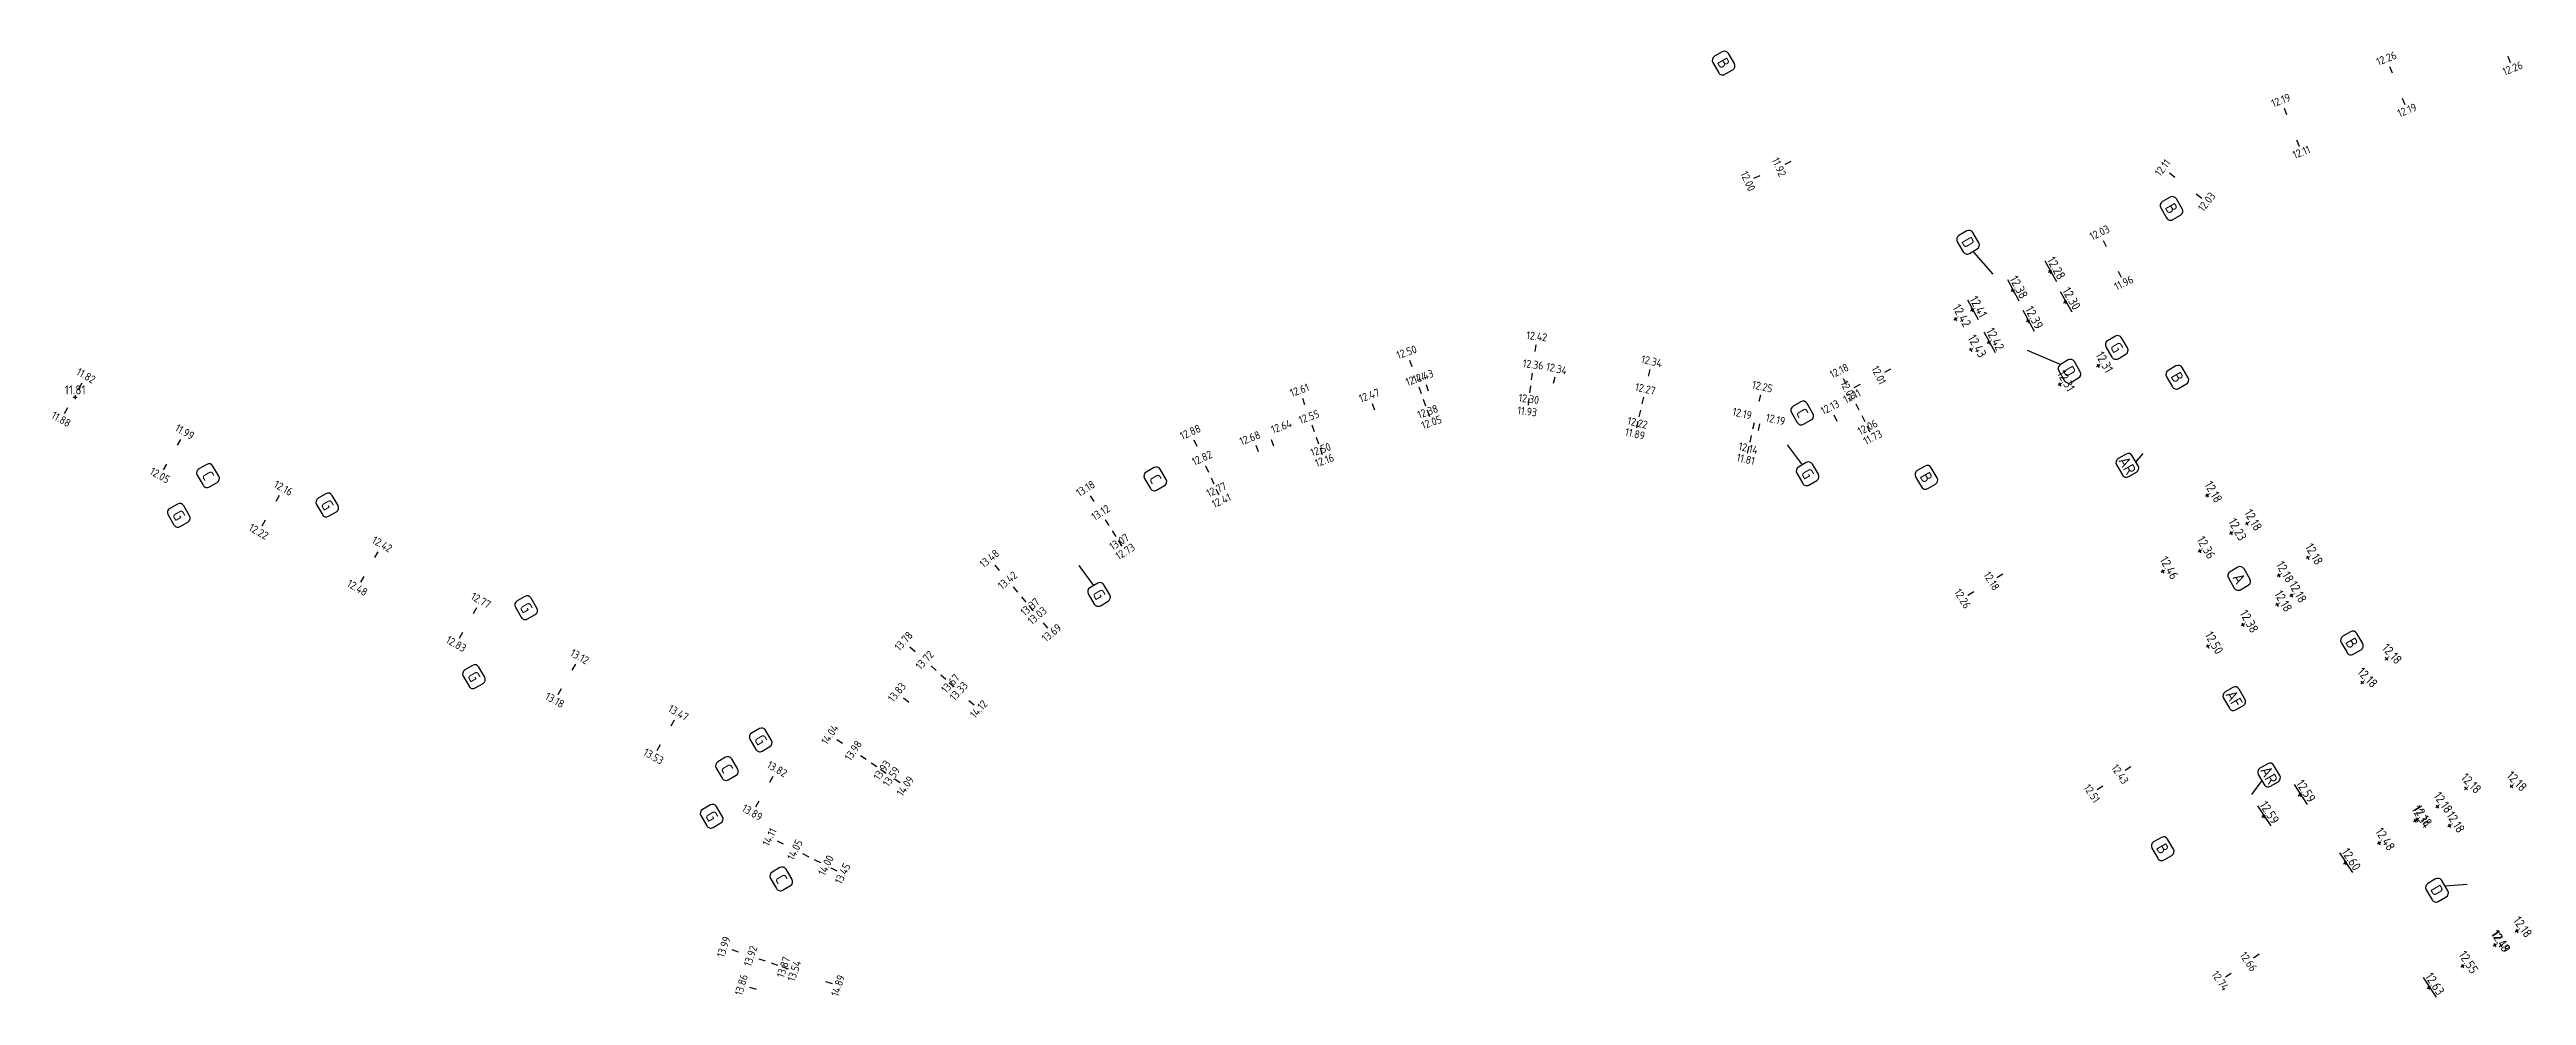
# Model space of a CAD drawing. Header units: metres. Extents: x 117856 to 119829, y 6148158 to 6148674.
# Drawn here: x 119528.4 to 119746.4, y 6148507.7 to 6148591 of the extents above; entities that cross this region are included whole.
import ezdxf
from ezdxf.enums import TextEntityAlignment as Align

# ---------------------------------------------------------------- set-up
doc = ezdxf.new("R2010")
doc.units = ezdxf.units.M
doc.header["$LTSCALE"] = 0.4
doc.layers.get('0').update_dxf_attribs({"linetype": 'CONTINUOUS'})
doc.layers.add('05_Öb-typ', color=1, linetype='CONTINUOUS')
doc.layers.add('M-351', color=1, linetype='CONTINUOUS')
doc.styles.add('ISO', font='iso.shx')
doc.styles.add('ISO-Anno-50', font='iso.shx', dxfattribs={"height": 5})

# ---------------------------------------------------------------- blocks, each defined once
blk = doc.blocks.new('_mkhjd')
blk.add_line((0.75, 0), (-0.75, 0))
at = {"style": 'ISO'}
blk.add_attdef('H', text='', height=1.75, rotation=270, dxfattribs=at).set_placement((0.75, 0), align=Align.CENTER)
blk = doc.blocks.new('_zniv')
at = {"color": 0}
for p, q in [((-0.43, 0), (0.43, 0)), ((0, 0.43), (0, -0.43))]:
    blk.add_line(p, q, dxfattribs=at)
at = {"style": 'ISO'}
blk.add_attdef('ZNIV', text='', height=2, dxfattribs=at).set_placement((0, 0), align=Align.BOTTOM_CENTER)
blk = doc.blocks.new('_OVERB')
for p, q in [((-2.29, 0.99), (-2.29, -0.99)), ((1.29, 1.99), (-1.29, 1.99)), ((2.29, -0.99), (2.29, 0.99)), ((-1.29, -1.99), (1.29, -1.99))]:
    blk.add_line(p, q)
for centre, start, end in [((-1.29, 0.99), 90, 180), ((1.29, 0.99), 0, 90), ((-1.29, -0.99), 180, 270), ((1.29, -0.99), 270, 0)]:
    blk.add_arc(centre, 1, start, end)
at = {"style": 'ISO'}
blk.add_attdef('NR', text='', height=2.5, dxfattribs=at).set_placement((0, 0), align=Align.MIDDLE_CENTER)

msp = doc.modelspace()

# ---------------------------------------------------------------- linework, layer by layer
at = {"layer": '05_Öb-typ'}
msp.add_line((119723.139, 6148526.59), (119722.221, 6148525.371), dxfattribs=at)
at = {"layer": 'M-351'}
for p, q in [((119697.766, 6148573.134), (119699.468, 6148571.197)), ((119702.47, 6148564.498), (119705.452, 6148563.227)), ((119682.713, 6148554.413), (119681.396, 6148556.152)), ((119712.051, 6148554.623), (119712.68, 6148555.396)), ((119620.345, 6148543.787), (119619.028, 6148545.526)), ((119739.252, 6148517.328), (119741.198, 6148517.47))]:
    msp.add_line(p, q, dxfattribs=at)

# ---------------------------------------------------------------- block references
at = {"layer": '05_Öb-typ', "rotation": 300.121019869498}
for p, xscale, yscale, zscale, values in [((119675.766, 6148589.778), 0.4000000001749886, 0.4000000001749886, 0.4000000001749886, {'NR': 'B'}), ((119715.187, 6148576.982), 0.4000000001749886, 0.4000000001749886, 0.4000000001749886, {'NR': 'B'}), ((119697.278, 6148574), 0.4000000001749887, 0.4000000001749887, 0.4000000001749887, {'NR': 'D'}), ((119710.363, 6148564.735), 0.4000000001749886, 0.4000000001749886, 0.4000000001749886, {'NR': 'G'}), ((119706.206, 6148562.64), 0.4000000001749886, 0.4000000001749886, 0.4000000001749886, {'NR': 'D'}), ((119715.699, 6148562.116), 0.4000000001749886, 0.4000000001749886, 0.4000000001749886, {'NR': 'B'}), ((119682.681, 6148558.964), 0.4000000001749886, 0.4000000001749886, 0.4000000001749886, {'NR': 'C'}), ((119711.299, 6148554.352), 0.4000000001749886, 0.4000000001749886, 0.4000000001749886, {'NR': 'AR'}), ((119542.363, 6148553.448), 0.4000000001749886, 0.4000000001749886, 0.4000000001749886, {'NR': 'C'}), ((119625.745, 6148553.163), 0.4000000001749886, 0.4000000001749886, 0.4000000001749886, {'NR': 'C'}), ((119683.16, 6148553.612), 0.4000000001749886, 0.4000000001749886, 0.4000000001749886, {'NR': 'G'}), ((119693.61, 6148553.296), 0.4000000001749886, 0.4000000001749886, 0.4000000001749886, {'NR': 'B'}), ((119539.792, 6148549.953), 0.4000000001749886, 0.4000000001749886, 0.4000000001749886, {'NR': 'G'}), ((119552.862, 6148550.862), 0.4000000001749886, 0.4000000001749886, 0.4000000001749886, {'NR': 'G'}), ((119620.792, 6148542.986), 0.4000000001749886, 0.4000000001749886, 0.4000000001749886, {'NR': 'G'}), ((119721.145, 6148544.396), 0.4000000001749886, 0.4000000001749886, 0.4000000001749886, {'NR': 'A'}), ((119570.37, 6148541.818), 0.4000000001749886, 0.4000000001749886, 0.4000000001749886, {'NR': 'G'}), ((119731.065, 6148538.708), 0.4000000001749886, 0.4000000001749886, 0.4000000001749886, {'NR': 'B'}), ((119565.769, 6148535.743), 0.4000000001749886, 0.4000000001749886, 0.4000000001749886, {'NR': 'G'}), ((119720.707, 6148533.81), 0.4000000001749886, 0.4000000001749886, 0.4000000001749886, {'NR': 'AF'}), ((119591.013, 6148530.182), 0.4000000001749886, 0.4000000001749886, 0.4000000001749886, {'NR': 'G'}), ((119588.039, 6148527.652), 0.4000000001749886, 0.4000000001749886, 0.4000000001749886, {'NR': 'C'}), ((119723.775, 6148527.085), 0.4000000001749886, 0.4000000001749886, 0.4000000001749886, {'NR': 'AR'}), ((119586.695, 6148523.459), 0.4000000001749886, 0.4000000001749886, 0.4000000001749886, {'NR': 'G'}), ((119714.41, 6148520.598), 0.4000000001749886, 0.4000000001749886, 0.4000000001749886, {'NR': 'B'}), ((119592.82, 6148517.94), 0.4000000001749886, 0.4000000001749886, 0.4000000001749886, {'NR': 'C'}), ((119738.554, 6148516.94), 0.4000000001749886, 0.4000000001749886, 0.4000000001749886, {'NR': 'D'})]:
    msp.add_blockref('_OVERB', p, dxfattribs=dict(at, xscale=xscale, yscale=yscale, zscale=zscale)).add_auto_attribs(values)
at = {"layer": 'M-351'}
ref = msp.add_blockref('_mkhjd', (119734.493, 6148589.207), dxfattribs=dict(at, xscale=0.4, yscale=0.4, zscale=0.4, rotation=111.6542508730046))
ref.add_attrib('H', '12.26', dxfattribs={"color": 0, "height": 0.7, "rotation": 21.65425, "style": 'ISO-Anno-50'}).set_placement((119734.308, 6148589.672), align=Align.BOTTOM_CENTER)
ref = msp.add_blockref('_mkhjd', (119744.894, 6148590.109), dxfattribs=dict(at, xscale=0.4, yscale=0.4, zscale=0.4, rotation=111.6542508730046))
ref.add_attrib('H', '12.26', dxfattribs={"color": 0, "height": 0.7, "rotation": 21.65425, "style": 'ISO-Anno-50'}).set_placement((119745.079, 6148589.644), align=Align.TOP_CENTER)
ref = msp.add_blockref('_mkhjd', (119725.199, 6148585.517), dxfattribs=dict(at, xscale=0.4, yscale=0.4, zscale=0.4, rotation=111.6542508730046))
ref.add_attrib('H', '12.19', dxfattribs={"color": 0, "height": 0.7, "rotation": 21.65425, "style": 'ISO-Anno-50'}).set_placement((119725.014, 6148585.982), align=Align.BOTTOM_CENTER)
ref = msp.add_blockref('_mkhjd', (119735.6, 6148586.419), dxfattribs=dict(at, xscale=0.4, yscale=0.4, zscale=0.4, rotation=111.6542508730046))
ref.add_attrib('H', '12.19', dxfattribs={"color": 0, "height": 0.7, "rotation": 21.65425, "style": 'ISO-Anno-50'}).set_placement((119735.784, 6148585.954), align=Align.TOP_CENTER)
ref = msp.add_blockref('_mkhjd', (119681.411, 6148580.977), dxfattribs=dict(at, xscale=0.4, yscale=0.4, zscale=0.4, rotation=24.47730451853143))
ref.add_attrib('H', '11.92', dxfattribs={"color": 0, "height": 0.7, "rotation": 294.4773, "style": 'ISO-Anno-50'}).set_placement((119680.956, 6148580.769), align=Align.TOP_CENTER)
ref = msp.add_blockref('_mkhjd', (119715.236, 6148579.919), dxfattribs=dict(at, xscale=0.4, yscale=0.4, zscale=0.4, rotation=142.1961850687493))
ref.add_attrib('H', '12.11', dxfattribs={"color": 0, "height": 0.7, "rotation": 52.19619, "style": 'ISO-Anno-50'}).set_placement((119714.841, 6148580.226), align=Align.BOTTOM_CENTER)
ref = msp.add_blockref('_mkhjd', (119726.306, 6148582.729), dxfattribs=dict(at, xscale=0.4, yscale=0.4, zscale=0.4, rotation=111.6542508730046))
ref.add_attrib('H', '12.11', dxfattribs={"color": 0, "height": 0.7, "rotation": 21.65425, "style": 'ISO-Anno-50'}).set_placement((119726.49, 6148582.264), align=Align.TOP_CENTER)
ref = msp.add_blockref('_mkhjd', (119678.681, 6148579.734), dxfattribs=dict(at, xscale=0.4, yscale=0.4, zscale=0.4, rotation=24.47730451853191))
ref.add_attrib('H', '12.00', dxfattribs={"color": 0, "height": 0.7, "rotation": 294.4773, "style": 'ISO-Anno-50'}).set_placement((119678.226, 6148579.526), align=Align.TOP_CENTER)
ref = msp.add_blockref('_mkhjd', (119717.606, 6148578.08), dxfattribs=dict(at, xscale=0.4, yscale=0.4, zscale=0.4, rotation=142.1961850704074))
ref.add_attrib('H', '12.03', dxfattribs={"color": 0, "height": 0.7, "rotation": 52.19619, "style": 'ISO-Anno-50'}).set_placement((119718.001, 6148577.774), align=Align.TOP_CENTER)
ref = msp.add_blockref('_mkhjd', (119709.316, 6148573.892), dxfattribs=dict(at, xscale=0.4, yscale=0.4, zscale=0.4, rotation=115.705424057578))
ref.add_attrib('H', '12.03', dxfattribs={"color": 0, "height": 0.7, "rotation": 25.70542, "style": 'ISO-Anno-50'}).set_placement((119709.1, 6148574.343), align=Align.BOTTOM_CENTER)
for p, xscale, yscale, zscale, rotation, values in [((119701.183, 6148569.742), 0.4, 0.4, 0.4, 298.2432674762761, {'ZNIV': '%%u12.38'}), ((119704.486, 6148571.408), 0.4, 0.4, 0.4, 299.7730831121411, {'ZNIV': '%%u12.28'}), ((119696.182, 6148567.22), 0.4000000001592035, 0.4000000001592035, 0.4000000001592035, 299.7730831121411, {'ZNIV': '12.42'}), ((119697.633, 6148568.018), 0.4, 0.4, 0.4, 298.5873828508923, {'ZNIV': '%%u12.41'}), ((119702.538, 6148567.066), 0.4, 0.4, 0.4, 298.2432674762761, {'ZNIV': '%%u12.39'}), ((119705.837, 6148568.729), 0.4, 0.4, 0.4, 299.7730831121411, {'ZNIV': '%%u12.30'}), ((119697.533, 6148564.542), 0.4000000001592035, 0.4000000001592035, 0.4000000001592035, 299.7730831121411, {'ZNIV': '12.43'}), ((119699.107, 6148565.165), 0.4, 0.4, 0.4, 298.2432674762762, {'ZNIV': '%%u12.42'}), ((119708.728, 6148563.128), 0.4000000001592035, 0.4000000001592035, 0.4000000001592035, 299.7730831121411, {'ZNIV': '12.31'}), ((119705.358, 6148561.484, 12.415), 0.4000000001592035, 0.4000000001592035, 0.4000000001592035, 299.7730831121411, {'ZNIV': '12.31'}), ((119718.329, 6148551.701), 0.4000000001592035, 0.4000000001592035, 0.4000000001592035, 299.7730831121411, {'ZNIV': '12.18'}), ((119721.831, 6148549.228), 0.4000000001592035, 0.4000000001592035, 0.4000000001592035, 299.7730831121411, {'ZNIV': '12.18'}), ((119720.444, 6148548.392), 0.4000000001592035, 0.4000000001592035, 0.4000000001592035, 299.7730831121411, {'ZNIV': '12.23'}), ((119717.677, 6148546.806), 0.4000000001592035, 0.4000000001592035, 0.4000000001592035, 299.7730831121411, {'ZNIV': '12.36'}), ((119727.186, 6148546.224), 0.4000000001592035, 0.4000000001592035, 0.4000000001592035, 299.7730831121411, {'ZNIV': '12.18'}), ((119714.429, 6148545.014, 12.462), 0.4000000001592035, 0.4000000001592035, 0.4000000001592035, 299.7730831121411, {'ZNIV': '12.46'}), ((119724.626, 6148544.658), 0.4000000001592035, 0.4000000001592035, 0.4000000001592035, 299.7730831121411, {'ZNIV': '12.18'}), ((119724.476, 6148542.084), 0.4000000001592035, 0.4000000001592035, 0.4000000001592035, 299.7730831121411, {'ZNIV': '12.18'}), ((119725.76, 6148542.886), 0.4000000001592035, 0.4000000001592035, 0.4000000001592035, 299.7730831121411, {'ZNIV': '12.18'}), ((119721.47, 6148540.301), 0.4000000001592035, 0.4000000001592035, 0.4000000001592035, 299.7730831121411, {'ZNIV': '12.38'}), ((119718.387, 6148538.415, 12.498), 0.4000000001592035, 0.4000000001592035, 0.4000000001592035, 299.7730831121411, {'ZNIV': '12.50'}), ((119734.122, 6148537.325), 0.4000000001973802, 0.4000000001973802, 0.4000000001973802, 312.4802035145173, {'ZNIV': '12.18'}), ((119731.979, 6148535.225), 0.4000000001498977, 0.4000000001498977, 0.4000000001498977, 314.0495169903334, {'ZNIV': '12.18'}), ((119726.482, 6148525.327), 0.4, 0.4, 0.4, 303.1266019027861, {'ZNIV': '%%u12.59'}), ((119741.107, 6148525.908), 0.4000000001498977, 0.4000000001498977, 0.4000000001498977, 314.0495169903334, {'ZNIV': '12.18'}), ((119736.641, 6148523.054), 0.4000000001880204, 0.4000000001880204, 0.4000000001880204, 303.1266019027861, {'ZNIV': '12.34'}), ((119736.785, 6148523.148), 0.4000000001880204, 0.4000000001880204, 0.4000000001880204, 303.1266019027861, {'ZNIV': '12.18'}), ((119738.579, 6148524.293), 0.4000000001800988, 0.4000000001800988, 0.4000000001800988, 305.59009533414, {'ZNIV': '12.18'}), ((119745.124, 6148526.094), 0.4000000001498977, 0.4000000001498977, 0.4000000001498977, 314.0495169903334, {'ZNIV': '12.18'}), ((119723.276, 6148523.439), 0.4, 0.4, 0.4, 303.1266019027861, {'ZNIV': '%%u12.59'}), ((119733.467, 6148521.091), 0.4000000001880203, 0.4000000001880203, 0.4000000001880203, 303.1266019027861, {'ZNIV': '12.48'}), ((119739.66, 6148522.601), 0.4000000000960019, 0.4000000000960019, 0.4000000000960019, 302.0638355685291, {'ZNIV': '12.18'}), ((119730.48, 6148519.319, 12.604), 0.4, 0.4, 0.4, 303.1266019027861, {'ZNIV': '%%u12.60'}), ((119743.642, 6148512.1), 0.4000000001880204, 0.4000000001880204, 0.4000000001880204, 303.1266019027861, {'ZNIV': '12.49'}), ((119743.642, 6148512.1), 0.4000000001880204, 0.4000000001880204, 0.4000000001880204, 303.1266019027861, {'ZNIV': '12.18'}), ((119745.58, 6148513.339), 0.4000000001800988, 0.4000000001800988, 0.4000000001800988, 305.59009533414, {'ZNIV': '12.18'}), ((119740.791, 6148510.254), 0.4000000001880203, 0.4000000001880203, 0.4000000001880203, 303.1266019027861, {'ZNIV': '12.55'}), ((119737.829, 6148508.346, 12.633), 0.4, 0.4, 0.4, 303.1266019027861, {'ZNIV': '%%u12.63'})]:
    msp.add_blockref('_zniv', p, dxfattribs=dict(at, xscale=xscale, yscale=yscale, zscale=zscale, rotation=rotation)).add_auto_attribs(values)
ref = msp.add_blockref('_mkhjd', (119710.618, 6148571.189), dxfattribs=dict(at, xscale=0.4, yscale=0.4, zscale=0.4, rotation=115.705424057578))
ref.add_attrib('H', '11.96', dxfattribs={"color": 0, "height": 0.7, "rotation": 25.70542, "style": 'ISO-Anno-50'}).set_placement((119710.834, 6148570.739), align=Align.TOP_CENTER)
ref = msp.add_blockref('_mkhjd', (119659.185, 6148564.669), dxfattribs=dict(at, xscale=0.4, yscale=0.4, zscale=0.4, rotation=82.78856470940252))
ref.add_attrib('H', '12.42', dxfattribs={"color": 0, "height": 0.7, "rotation": 352.78856, "style": 'ISO-Anno-50'}).set_placement((119659.248, 6148565.165), align=Align.BOTTOM_CENTER)
ref = msp.add_blockref('_mkhjd', (119648.211, 6148563.329), dxfattribs=dict(at, xscale=0.4, yscale=0.4, zscale=0.4, rotation=109.5469821650415))
ref.add_attrib('H', '12.50', dxfattribs={"color": 0, "height": 0.7, "rotation": 19.54698, "style": 'ISO-Anno-50'}).set_placement((119648.044, 6148563.8), align=Align.BOTTOM_CENTER)
ref = msp.add_blockref('_mkhjd', (119658.871, 6148562.188), dxfattribs=dict(at, xscale=0.4, yscale=0.4, zscale=0.4, rotation=82.78856470934224))
ref.add_attrib('H', '12.36', dxfattribs={"color": 0, "height": 0.7, "rotation": 352.78856, "style": 'ISO-Anno-50'}).set_placement((119658.934, 6148562.684), align=Align.BOTTOM_CENTER)
ref = msp.add_blockref('_mkhjd', (119669.196, 6148562.488), dxfattribs=dict(at, xscale=0.4, yscale=0.4, zscale=0.4, rotation=77.09285682996314))
ref.add_attrib('H', '12.34', dxfattribs={"color": 0, "height": 0.7, "rotation": 347.09286, "style": 'ISO-Anno-50'}).set_placement((119669.308, 6148562.976), align=Align.BOTTOM_CENTER)
at = {"layer": 'M-351', "xscale": 0.4, "yscale": 0.4, "zscale": 0.4}
msp.add_blockref('_zniv', (119530.669, 6148560.356), dxfattribs=at).add_auto_attribs({'ZNIV': '11.81'})
at = {"layer": 'M-351'}
ref = msp.add_blockref('_mkhjd', (119531.098, 6148561.331), dxfattribs=dict(at, xscale=0.4, yscale=0.4, zscale=0.4, rotation=60.34430009287515))
ref.add_attrib('H', '11.82', dxfattribs={"color": 0, "height": 0.7, "rotation": 330.3443, "style": 'ISO-Anno-50'}).set_placement((119531.346, 6148561.765), align=Align.BOTTOM_CENTER)
ref = msp.add_blockref('_mkhjd', (119638.787, 6148559.983), dxfattribs=dict(at, xscale=0.4, yscale=0.4, zscale=0.4, rotation=109.5469821650415))
ref.add_attrib('H', '12.61', dxfattribs={"color": 0, "height": 0.7, "rotation": 19.54698, "style": 'ISO-Anno-50'}).set_placement((119638.62, 6148560.455), align=Align.BOTTOM_CENTER)
ref = msp.add_blockref('_mkhjd', (119649.047, 6148560.973), dxfattribs=dict(at, xscale=0.4, yscale=0.4, zscale=0.4, rotation=109.5469821650415))
ref.add_attrib('H', '12.44', dxfattribs={"color": 0, "height": 0.7, "rotation": 19.54698, "style": 'ISO-Anno-50'}).set_placement((119648.88, 6148561.444), align=Align.BOTTOM_CENTER)
ref = msp.add_blockref('_mkhjd', (119649.669, 6148561.194), dxfattribs=dict(at, xscale=0.4, yscale=0.4, zscale=0.4, rotation=109.545693741721))
ref.add_attrib('H', '12.43', dxfattribs={"color": 0, "height": 0.7, "rotation": 19.54569, "style": 'ISO-Anno-50'}).set_placement((119649.502, 6148561.665), align=Align.BOTTOM_CENTER)
ref = msp.add_blockref('_mkhjd', (119660.83, 6148561.841), dxfattribs=dict(at, xscale=0.4, yscale=0.4, zscale=0.4, rotation=77.09285682996314))
ref.add_attrib('H', '12.34', dxfattribs={"color": 0, "height": 0.7, "rotation": 347.09286, "style": 'ISO-Anno-50'}).set_placement((119660.942, 6148562.328), align=Align.BOTTOM_CENTER)
ref = msp.add_blockref('_mkhjd', (119668.637, 6148560.052), dxfattribs=dict(at, xscale=0.4, yscale=0.4, zscale=0.4, rotation=77.09285682996314))
ref.add_attrib('H', '12.27', dxfattribs={"color": 0, "height": 0.7, "rotation": 347.09286, "style": 'ISO-Anno-50'}).set_placement((119668.749, 6148560.539), align=Align.BOTTOM_CENTER)
ref = msp.add_blockref('_mkhjd', (119678.943, 6148560.255), dxfattribs=dict(at, xscale=0.4, yscale=0.4, zscale=0.4, rotation=77.09285682996314))
ref.add_attrib('H', '12.25', dxfattribs={"color": 0, "height": 0.7, "rotation": 347.09286, "style": 'ISO-Anno-50'}).set_placement((119679.055, 6148560.742), align=Align.BOTTOM_CENTER)
ref = msp.add_blockref('_mkhjd', (119686.408, 6148561.732), dxfattribs=dict(at, xscale=0.4, yscale=0.4, zscale=0.4, rotation=116.7601065529865))
ref.add_attrib('H', '12.18', dxfattribs={"color": 0, "height": 0.7, "rotation": 26.76011, "style": 'ISO-Anno-50'}).set_placement((119686.183, 6148562.178), align=Align.BOTTOM_CENTER)
ref = msp.add_blockref('_mkhjd', (119687.503, 6148561.329), dxfattribs=dict(at, xscale=0.4, yscale=0.4, zscale=0.4, rotation=26.74375140784648))
ref.add_attrib('H', '12.09', dxfattribs={"color": 0, "height": 0.7, "rotation": 296.74375, "style": 'ISO-Anno-50'}).set_placement((119687.057, 6148561.104), align=Align.TOP_CENTER)
ref = msp.add_blockref('_mkhjd', (119690.182, 6148562.679), dxfattribs=dict(at, xscale=0.4, yscale=0.4, zscale=0.4, rotation=26.74375140783082))
ref.add_attrib('H', '12.01', dxfattribs={"color": 0, "height": 0.7, "rotation": 296.74375, "style": 'ISO-Anno-50'}).set_placement((119689.736, 6148562.454), align=Align.TOP_CENTER)
ref = msp.add_blockref('_mkhjd', (119529.861, 6148559.158), dxfattribs=dict(at, xscale=0.4, yscale=0.4, zscale=0.4, rotation=60.34430009287515))
ref.add_attrib('H', '11.88', dxfattribs={"color": 0, "height": 0.7, "rotation": 330.3443, "style": 'ISO-Anno-50'}).set_placement((119529.614, 6148558.724), align=Align.TOP_CENTER)
ref = msp.add_blockref('_mkhjd', (119644.929, 6148559.511), dxfattribs=dict(at, xscale=0.4, yscale=0.4, zscale=0.4, rotation=109.5469821650415))
ref.add_attrib('H', '12.47', dxfattribs={"color": 0, "height": 0.7, "rotation": 19.54698, "style": 'ISO-Anno-50'}).set_placement((119644.762, 6148559.982), align=Align.BOTTOM_CENTER)
ref = msp.add_blockref('_mkhjd', (119649.432, 6148559.89), dxfattribs=dict(at, xscale=0.4, yscale=0.4, zscale=0.4, rotation=109.5469821650415))
ref.add_attrib('H', '12.38', dxfattribs={"color": 0, "height": 0.7, "rotation": 19.54698, "style": 'ISO-Anno-50'}).set_placement((119649.6, 6148559.418), align=Align.TOP_CENTER)
ref = msp.add_blockref('_mkhjd', (119658.588, 6148559.947), dxfattribs=dict(at, xscale=0.4, yscale=0.4, zscale=0.4, rotation=82.78856470937444))
ref.add_attrib('H', '11.93', dxfattribs={"color": 0, "height": 0.7, "rotation": 352.78856, "style": 'ISO-Anno-50'}).set_placement((119658.525, 6148559.451), align=Align.TOP_CENTER)
ref = msp.add_blockref('_mkhjd', (119658.727, 6148561.047), dxfattribs=dict(at, xscale=0.4, yscale=0.4, zscale=0.4, rotation=82.78856470923657))
ref.add_attrib('H', '12.30', dxfattribs={"color": 0, "height": 0.7, "rotation": 352.78856, "style": 'ISO-Anno-50'}).set_placement((119658.664, 6148560.551), align=Align.TOP_CENTER)
ref = msp.add_blockref('_mkhjd', (119678.385, 6148557.818), dxfattribs=dict(at, xscale=0.4, yscale=0.4, zscale=0.4, rotation=77.09285682996314))
ref.add_attrib('H', '12.19', dxfattribs={"color": 0, "height": 0.7, "rotation": 347.09286, "style": 'ISO-Anno-50'}).set_placement((119677.273, 6148558.373), align=Align.BOTTOM_CENTER)
ref = msp.add_blockref('_mkhjd', (119685.605, 6148558.527), dxfattribs=dict(at, xscale=0.4, yscale=0.4, zscale=0.4, rotation=116.7601065529865))
ref.add_attrib('H', '12.13', dxfattribs={"color": 0, "height": 0.7, "rotation": 26.76011, "style": 'ISO-Anno-50'}).set_placement((119685.38, 6148558.973), align=Align.BOTTOM_CENTER)
ref = msp.add_blockref('_mkhjd', (119687.534, 6148559.499), dxfattribs=dict(at, xscale=0.4, yscale=0.4, zscale=0.4, rotation=116.7601065529865))
ref.add_attrib('H', '12.11', dxfattribs={"color": 0, "height": 0.7, "rotation": 26.76011, "style": 'ISO-Anno-50'}).set_placement((119687.309, 6148559.946), align=Align.BOTTOM_CENTER)
ref = msp.add_blockref('_mkhjd', (119539.788, 6148556.383), dxfattribs=dict(at, xscale=0.4, yscale=0.4, zscale=0.4, rotation=60.34430009287515))
ref.add_attrib('H', '11.99', dxfattribs={"color": 0, "height": 0.7, "rotation": 330.3443, "style": 'ISO-Anno-50'}).set_placement((119540.036, 6148556.817), align=Align.BOTTOM_CENTER)
ref = msp.add_blockref('_mkhjd', (119629.262, 6148556.315), dxfattribs=dict(at, xscale=0.4, yscale=0.4, zscale=0.4, rotation=114.3809212176666))
ref.add_attrib('H', '12.88', dxfattribs={"color": 0, "height": 0.7, "rotation": 24.38092, "style": 'ISO-Anno-50'}).set_placement((119629.056, 6148556.771), align=Align.BOTTOM_CENTER)
ref = msp.add_blockref('_mkhjd', (119634.691, 6148555.861), dxfattribs=dict(at, xscale=0.4, yscale=0.4, zscale=0.4, rotation=110.6625548354261))
ref.add_attrib('H', '12.68', dxfattribs={"color": 0, "height": 0.7, "rotation": 20.66255, "style": 'ISO-Anno-50'}).set_placement((119634.265, 6148556.234), align=Align.BOTTOM_CENTER)
ref = msp.add_blockref('_mkhjd', (119636.033, 6148556.353), dxfattribs=dict(at, xscale=0.4, yscale=0.4, zscale=0.4, rotation=109.5469821650415))
ref.add_attrib('H', '12.64', dxfattribs={"color": 0, "height": 0.7, "rotation": 19.54698, "style": 'ISO-Anno-50'}).set_placement((119637.035, 6148557.254), align=Align.BOTTOM_CENTER)
ref = msp.add_blockref('_mkhjd', (119639.624, 6148557.627), dxfattribs=dict(at, xscale=0.4, yscale=0.4, zscale=0.4, rotation=109.5469821650415))
ref.add_attrib('H', '12.55', dxfattribs={"color": 0, "height": 0.7, "rotation": 19.54698, "style": 'ISO-Anno-50'}).set_placement((119639.457, 6148558.099), align=Align.BOTTOM_CENTER)
ref = msp.add_blockref('_mkhjd', (119649.767, 6148558.947), dxfattribs=dict(at, xscale=0.4, yscale=0.4, zscale=0.4, rotation=109.5469821650415))
ref.add_attrib('H', '12.05', dxfattribs={"color": 0, "height": 0.7, "rotation": 19.54698, "style": 'ISO-Anno-50'}).set_placement((119649.934, 6148558.476), align=Align.TOP_CENTER)
ref = msp.add_blockref('_mkhjd', (119668.157, 6148557.956), dxfattribs=dict(at, xscale=0.4, yscale=0.4, zscale=0.4, rotation=77.09285682996314))
ref.add_attrib('H', '11.89', dxfattribs={"color": 0, "height": 0.7, "rotation": 347.09286, "style": 'ISO-Anno-50'}).set_placement((119668.046, 6148557.469), align=Align.TOP_CENTER)
ref = msp.add_blockref('_mkhjd', (119668.381, 6148558.931), dxfattribs=dict(at, xscale=0.4, yscale=0.4, zscale=0.4, rotation=77.09285682996314))
ref.add_attrib('H', '12.22', dxfattribs={"color": 0, "height": 0.7, "rotation": 347.09286, "style": 'ISO-Anno-50'}).set_placement((119668.269, 6148558.443), align=Align.TOP_CENTER)
ref = msp.add_blockref('_mkhjd', (119678.862, 6148557.708), dxfattribs=dict(at, xscale=0.4, yscale=0.4, zscale=0.4, rotation=77.09285682996314))
ref.add_attrib('H', '12.19', dxfattribs={"color": 0, "height": 0.7, "rotation": 347.09286, "style": 'ISO-Anno-50'}).set_placement((119680.213, 6148557.855), align=Align.BOTTOM_CENTER)
ref = msp.add_blockref('_mkhjd', (119688.052, 6148558.472), dxfattribs=dict(at, xscale=0.4, yscale=0.4, zscale=0.4, rotation=116.7601065529865))
ref.add_attrib('H', '12.06', dxfattribs={"color": 0, "height": 0.7, "rotation": 26.76011, "style": 'ISO-Anno-50'}).set_placement((119688.277, 6148558.026), align=Align.TOP_CENTER)
ref = msp.add_blockref('_mkhjd', (119688.502, 6148557.58), dxfattribs=dict(at, xscale=0.4, yscale=0.4, zscale=0.4, rotation=116.7601065529865))
ref.add_attrib('H', '11.73', dxfattribs={"color": 0, "height": 0.7, "rotation": 26.76011, "style": 'ISO-Anno-50'}).set_placement((119688.727, 6148557.133), align=Align.TOP_CENTER)
ref = msp.add_blockref('_mkhjd', (119630.294, 6148554.038), dxfattribs=dict(at, xscale=0.4, yscale=0.4, zscale=0.4, rotation=114.3809212176006))
ref.add_attrib('H', '12.82', dxfattribs={"color": 0, "height": 0.7, "rotation": 24.38092, "style": 'ISO-Anno-50'}).set_placement((119630.088, 6148554.494), align=Align.BOTTOM_CENTER)
ref = msp.add_blockref('_mkhjd', (119640.009, 6148556.544), dxfattribs=dict(at, xscale=0.4, yscale=0.4, zscale=0.4, rotation=109.5469821650415))
ref.add_attrib('H', '12.50', dxfattribs={"color": 0, "height": 0.7, "rotation": 19.54698, "style": 'ISO-Anno-50'}).set_placement((119640.176, 6148556.073), align=Align.TOP_CENTER)
ref = msp.add_blockref('_mkhjd', (119640.343, 6148555.601), dxfattribs=dict(at, xscale=0.4, yscale=0.4, zscale=0.4, rotation=109.5469821650415))
ref.add_attrib('H', '12.16', dxfattribs={"color": 0, "height": 0.7, "rotation": 19.54698, "style": 'ISO-Anno-50'}).set_placement((119640.51, 6148555.13), align=Align.TOP_CENTER)
ref = msp.add_blockref('_mkhjd', (119677.905, 6148555.722), dxfattribs=dict(at, xscale=0.4, yscale=0.4, zscale=0.4, rotation=77.09285682996314))
ref.add_attrib('H', '11.81', dxfattribs={"color": 0, "height": 0.7, "rotation": 347.09286, "style": 'ISO-Anno-50'}).set_placement((119677.793, 6148555.235), align=Align.TOP_CENTER)
ref = msp.add_blockref('_mkhjd', (119678.128, 6148556.697), dxfattribs=dict(at, xscale=0.4, yscale=0.4, zscale=0.4, rotation=77.09285682996314))
ref.add_attrib('H', '12.14', dxfattribs={"color": 0, "height": 0.7, "rotation": 347.09286, "style": 'ISO-Anno-50'}).set_placement((119678.016, 6148556.21), align=Align.TOP_CENTER)
ref = msp.add_blockref('_mkhjd', (119538.552, 6148554.21), dxfattribs=dict(at, xscale=0.4, yscale=0.4, zscale=0.4, rotation=60.34430009287515))
ref.add_attrib('H', '12.05', dxfattribs={"color": 0, "height": 0.7, "rotation": 330.3443, "style": 'ISO-Anno-50'}).set_placement((119538.304, 6148553.776), align=Align.TOP_CENTER)
ref = msp.add_blockref('_mkhjd', (119548.479, 6148551.435), dxfattribs=dict(at, xscale=0.4, yscale=0.4, zscale=0.4, rotation=60.34430009287515))
ref.add_attrib('H', '12.16', dxfattribs={"color": 0, "height": 0.7, "rotation": 330.3443, "style": 'ISO-Anno-50'}).set_placement((119548.726, 6148551.869), align=Align.BOTTOM_CENTER)
ref = msp.add_blockref('_mkhjd', (119620.163, 6148551.419), dxfattribs=dict(at, xscale=0.4, yscale=0.4, zscale=0.4, rotation=122.1926152981173))
ref.add_attrib('H', '13.18', dxfattribs={"color": 0, "height": 0.7, "rotation": 32.19262, "style": 'ISO-Anno-50'}).set_placement((119619.897, 6148551.842), align=Align.BOTTOM_CENTER)
ref = msp.add_blockref('_mkhjd', (119630.769, 6148552.991), dxfattribs=dict(at, xscale=0.4, yscale=0.4, zscale=0.4, rotation=114.3809212174581))
ref.add_attrib('H', '12.77', dxfattribs={"color": 0, "height": 0.7, "rotation": 24.38092, "style": 'ISO-Anno-50'}).set_placement((119630.975, 6148552.535), align=Align.TOP_CENTER)
ref = msp.add_blockref('_mkhjd', (119621.495, 6148549.303), dxfattribs=dict(at, xscale=0.4, yscale=0.4, zscale=0.4, rotation=122.1926152979398))
ref.add_attrib('H', '13.12', dxfattribs={"color": 0, "height": 0.7, "rotation": 32.19262, "style": 'ISO-Anno-50'}).set_placement((119621.229, 6148549.726), align=Align.BOTTOM_CENTER)
ref = msp.add_blockref('_mkhjd', (119631.208, 6148552.022), dxfattribs=dict(at, xscale=0.4, yscale=0.4, zscale=0.4, rotation=114.3809212176069))
ref.add_attrib('H', '12.41', dxfattribs={"color": 0, "height": 0.7, "rotation": 24.38092, "style": 'ISO-Anno-50'}).set_placement((119631.415, 6148551.566), align=Align.TOP_CENTER)
ref = msp.add_blockref('_mkhjd', (119547.242, 6148549.262), dxfattribs=dict(at, xscale=0.4, yscale=0.4, zscale=0.4, rotation=60.34430009287515))
ref.add_attrib('H', '12.22', dxfattribs={"color": 0, "height": 0.7, "rotation": 330.3443, "style": 'ISO-Anno-50'}).set_placement((119546.994, 6148548.828), align=Align.TOP_CENTER)
ref = msp.add_blockref('_mkhjd', (119622.108, 6148548.33), dxfattribs=dict(at, xscale=0.4, yscale=0.4, zscale=0.4, rotation=122.1926152979844))
ref.add_attrib('H', '13.07', dxfattribs={"color": 0, "height": 0.7, "rotation": 32.19262, "style": 'ISO-Anno-50'}).set_placement((119622.374, 6148547.907), align=Align.TOP_CENTER)
ref = msp.add_blockref('_mkhjd', (119557.169, 6148546.487), dxfattribs=dict(at, xscale=0.4, yscale=0.4, zscale=0.4, rotation=60.34430009287515))
ref.add_attrib('H', '12.42', dxfattribs={"color": 0, "height": 0.7, "rotation": 330.3443, "style": 'ISO-Anno-50'}).set_placement((119557.416, 6148546.922), align=Align.BOTTOM_CENTER)
ref = msp.add_blockref('_mkhjd', (119611.814, 6148545.331), dxfattribs=dict(at, xscale=0.4, yscale=0.4, zscale=0.4, rotation=130.0043093781432))
ref.add_attrib('H', '13.48', dxfattribs={"color": 0, "height": 0.7, "rotation": 40.00431, "style": 'ISO-Anno-50'}).set_placement((119611.493, 6148545.714), align=Align.BOTTOM_CENTER)
ref = msp.add_blockref('_mkhjd', (119622.641, 6148547.484), dxfattribs=dict(at, xscale=0.4, yscale=0.4, zscale=0.4, rotation=122.192615297939))
ref.add_attrib('H', '12.73', dxfattribs={"color": 0, "height": 0.7, "rotation": 32.19262, "style": 'ISO-Anno-50'}).set_placement((119622.907, 6148547.061), align=Align.TOP_CENTER)
ref = msp.add_blockref('_mkhjd', (119555.932, 6148544.315), dxfattribs=dict(at, xscale=0.4, yscale=0.4, zscale=0.4, rotation=60.34430009287515))
ref.add_attrib('H', '12.48', dxfattribs={"color": 0, "height": 0.7, "rotation": 330.3443, "style": 'ISO-Anno-50'}).set_placement((119555.684, 6148543.88), align=Align.TOP_CENTER)
ref = msp.add_blockref('_mkhjd', (119613.421, 6148543.416), dxfattribs=dict(at, xscale=0.4, yscale=0.4, zscale=0.4, rotation=130.0043093782583))
ref.add_attrib('H', '13.42', dxfattribs={"color": 0, "height": 0.7, "rotation": 40.00431, "style": 'ISO-Anno-50'}).set_placement((119613.1, 6148543.799), align=Align.BOTTOM_CENTER)
ref = msp.add_blockref('_mkhjd', (119700.081, 6148544.616), dxfattribs=dict(at, xscale=0.4, yscale=0.4, zscale=0.4, rotation=31.41508811448488))
ref.add_attrib('H', '12.18', dxfattribs={"color": 0, "height": 0.7, "rotation": 301.41509, "style": 'ISO-Anno-50'}).set_placement((119699.654, 6148544.356), align=Align.TOP_CENTER)
ref = msp.add_blockref('_mkhjd', (119565.859, 6148541.539), dxfattribs=dict(at, xscale=0.4, yscale=0.4, zscale=0.4, rotation=60.34430009287515))
ref.add_attrib('H', '12.77', dxfattribs={"color": 0, "height": 0.7, "rotation": 330.3443, "style": 'ISO-Anno-50'}).set_placement((119566.106, 6148541.974), align=Align.BOTTOM_CENTER)
ref = msp.add_blockref('_mkhjd', (119614.161, 6148542.535), dxfattribs=dict(at, xscale=0.4, yscale=0.4, zscale=0.4, rotation=130.0043093781002))
ref.add_attrib('H', '13.37', dxfattribs={"color": 0, "height": 0.7, "rotation": 40.00431, "style": 'ISO-Anno-50'}).set_placement((119614.482, 6148542.152), align=Align.TOP_CENTER)
ref = msp.add_blockref('_mkhjd', (119614.804, 6148541.769), dxfattribs=dict(at, xscale=0.4, yscale=0.4, zscale=0.4, rotation=130.0043093784095))
ref.add_attrib('H', '13.03', dxfattribs={"color": 0, "height": 0.7, "rotation": 40.00431, "style": 'ISO-Anno-50'}).set_placement((119615.125, 6148541.386), align=Align.TOP_CENTER)
ref = msp.add_blockref('_mkhjd', (119697.52, 6148543.053), dxfattribs=dict(at, xscale=0.4, yscale=0.4, zscale=0.4, rotation=31.41508811456426))
ref.add_attrib('H', '12.26', dxfattribs={"color": 0, "height": 0.7, "rotation": 301.41509, "style": 'ISO-Anno-50'}).set_placement((119697.094, 6148542.792), align=Align.TOP_CENTER)
ref = msp.add_blockref('_mkhjd', (119604.37, 6148538.165), dxfattribs=dict(at, xscale=0.4, yscale=0.4, zscale=0.4, rotation=137.8160034582097))
ref.add_attrib('H', '13.78', dxfattribs={"color": 0, "height": 0.7, "rotation": 47.816, "style": 'ISO-Anno-50'}).set_placement((119604, 6148538.501), align=Align.BOTTOM_CENTER)
ref = msp.add_blockref('_mkhjd', (119616.071, 6148540.259), dxfattribs=dict(at, xscale=0.4, yscale=0.4, zscale=0.4, rotation=130.0043093782876))
ref.add_attrib('H', '13.69', dxfattribs={"color": 0, "height": 0.7, "rotation": 40.00431, "style": 'ISO-Anno-50'}).set_placement((119616.392, 6148539.876), align=Align.TOP_CENTER)
ref = msp.add_blockref('_mkhjd', (119564.622, 6148539.367), dxfattribs=dict(at, xscale=0.4, yscale=0.4, zscale=0.4, rotation=60.34430009287515))
ref.add_attrib('H', '12.83', dxfattribs={"color": 0, "height": 0.7, "rotation": 330.3443, "style": 'ISO-Anno-50'}).set_placement((119564.375, 6148538.932), align=Align.TOP_CENTER)
ref = msp.add_blockref('_mkhjd', (119574.549, 6148536.591), dxfattribs=dict(at, xscale=0.4, yscale=0.4, zscale=0.4, rotation=60.34430009287515))
ref.add_attrib('H', '13.12', dxfattribs={"color": 0, "height": 0.7, "rotation": 330.3443, "style": 'ISO-Anno-50'}).set_placement((119574.796, 6148537.026), align=Align.BOTTOM_CENTER)
ref = msp.add_blockref('_mkhjd', (119606.223, 6148536.486), dxfattribs=dict(at, xscale=0.4, yscale=0.4, zscale=0.4, rotation=137.8160034583495))
ref.add_attrib('H', '13.72', dxfattribs={"color": 0, "height": 0.7, "rotation": 47.816, "style": 'ISO-Anno-50'}).set_placement((119605.852, 6148536.822), align=Align.BOTTOM_CENTER)
ref = msp.add_blockref('_mkhjd', (119607.075, 6148535.714), dxfattribs=dict(at, xscale=0.4, yscale=0.4, zscale=0.4, rotation=137.8160034584158))
ref.add_attrib('H', '13.67', dxfattribs={"color": 0, "height": 0.7, "rotation": 47.816, "style": 'ISO-Anno-50'}).set_placement((119607.445, 6148535.378), align=Align.TOP_CENTER)
ref = msp.add_blockref('_mkhjd', (119573.312, 6148534.419), dxfattribs=dict(at, xscale=0.4, yscale=0.4, zscale=0.4, rotation=60.34430009287515))
ref.add_attrib('H', '13.18', dxfattribs={"color": 0, "height": 0.7, "rotation": 330.3443, "style": 'ISO-Anno-50'}).set_placement((119573.065, 6148533.984), align=Align.TOP_CENTER)
ref = msp.add_blockref('_mkhjd', (119583.239, 6148531.643), dxfattribs=dict(at, xscale=0.4, yscale=0.4, zscale=0.4, rotation=60.34430009287515))
ref.add_attrib('H', '13.47', dxfattribs={"color": 0, "height": 0.7, "rotation": 330.3443, "style": 'ISO-Anno-50'}).set_placement((119583.487, 6148532.078), align=Align.BOTTOM_CENTER)
ref = msp.add_blockref('_mkhjd', (119603.821, 6148533.698), dxfattribs=dict(at, xscale=0.4, yscale=0.4, zscale=0.4, rotation=140.6907068801094))
ref.add_attrib('H', '13.83', dxfattribs={"color": 0, "height": 0.7, "rotation": 50.69071, "style": 'ISO-Anno-50'}).set_placement((119603.434, 6148534.015), align=Align.BOTTOM_CENTER)
ref = msp.add_blockref('_mkhjd', (119607.816, 6148535.042), dxfattribs=dict(at, xscale=0.4, yscale=0.4, zscale=0.4, rotation=137.8160034585021))
ref.add_attrib('H', '13.33', dxfattribs={"color": 0, "height": 0.7, "rotation": 47.816, "style": 'ISO-Anno-50'}).set_placement((119608.186, 6148534.706), align=Align.TOP_CENTER)
ref = msp.add_blockref('_mkhjd', (119609.563, 6148533.459), dxfattribs=dict(at, xscale=0.4, yscale=0.4, zscale=0.4, rotation=137.8160034582002))
ref.add_attrib('H', '14.12', dxfattribs={"color": 0, "height": 0.7, "rotation": 47.816, "style": 'ISO-Anno-50'}).set_placement((119609.933, 6148533.124), align=Align.TOP_CENTER)
ref = msp.add_blockref('_mkhjd', (119597.969, 6148530.053), dxfattribs=dict(at, xscale=0.4, yscale=0.4, zscale=0.4, rotation=145.6276975388287))
ref.add_attrib('H', '14.04', dxfattribs={"color": 0, "height": 0.7, "rotation": 55.6277, "style": 'ISO-Anno-50'}).set_placement((119597.557, 6148530.336), align=Align.BOTTOM_CENTER)
ref = msp.add_blockref('_mkhjd', (119582.002, 6148529.471), dxfattribs=dict(at, xscale=0.4, yscale=0.4, zscale=0.4, rotation=60.34430009287515))
ref.add_attrib('H', '13.53', dxfattribs={"color": 0, "height": 0.7, "rotation": 330.3443, "style": 'ISO-Anno-50'}).set_placement((119581.755, 6148529.036), align=Align.TOP_CENTER)
ref = msp.add_blockref('_mkhjd', (119600.033, 6148528.642), dxfattribs=dict(at, xscale=0.4, yscale=0.4, zscale=0.4, rotation=145.6276975387718))
ref.add_attrib('H', '13.98', dxfattribs={"color": 0, "height": 0.7, "rotation": 55.6277, "style": 'ISO-Anno-50'}).set_placement((119599.62, 6148528.924), align=Align.BOTTOM_CENTER)
ref = msp.add_blockref('_mkhjd', (119591.929, 6148526.696), dxfattribs=dict(at, xscale=0.4, yscale=0.4, zscale=0.4, rotation=60.34430009287515))
ref.add_attrib('H', '13.82', dxfattribs={"color": 0, "height": 0.7, "rotation": 330.3443, "style": 'ISO-Anno-50'}).set_placement((119592.177, 6148527.13), align=Align.BOTTOM_CENTER)
ref = msp.add_blockref('_mkhjd', (119600.982, 6148527.993), dxfattribs=dict(at, xscale=0.4, yscale=0.4, zscale=0.4, rotation=145.6276975387507))
ref.add_attrib('H', '13.93', dxfattribs={"color": 0, "height": 0.7, "rotation": 55.6277, "style": 'ISO-Anno-50'}).set_placement((119601.395, 6148527.71), align=Align.TOP_CENTER)
ref = msp.add_blockref('_mkhjd', (119601.807, 6148527.428), dxfattribs=dict(at, xscale=0.4, yscale=0.4, zscale=0.4, rotation=145.6276975388136))
ref.add_attrib('H', '13.59', dxfattribs={"color": 0, "height": 0.7, "rotation": 55.6277, "style": 'ISO-Anno-50'}).set_placement((119602.22, 6148527.146), align=Align.TOP_CENTER)
ref = msp.add_blockref('_mkhjd', (119603.031, 6148526.591), dxfattribs=dict(at, xscale=0.4, yscale=0.4, zscale=0.4, rotation=145.6276975385743))
ref.add_attrib('H', '14.09', dxfattribs={"color": 0, "height": 0.7, "rotation": 55.6277, "style": 'ISO-Anno-50'}).set_placement((119603.444, 6148526.309), align=Align.TOP_CENTER)
ref = msp.add_blockref('_mkhjd', (119711.364, 6148527.641), dxfattribs=dict(at, xscale=0.4, yscale=0.4, zscale=0.4, rotation=34.40504875221072))
ref.add_attrib('H', '12.43', dxfattribs={"color": 0, "height": 0.7, "rotation": 304.40505, "style": 'ISO-Anno-50'}).set_placement((119710.951, 6148527.358), align=Align.TOP_CENTER)
ref = msp.add_blockref('_mkhjd', (119590.692, 6148524.523), dxfattribs=dict(at, xscale=0.4, yscale=0.4, zscale=0.4, rotation=60.34430009287515))
ref.add_attrib('H', '13.89', dxfattribs={"color": 0, "height": 0.7, "rotation": 330.3443, "style": 'ISO-Anno-50'}).set_placement((119590.445, 6148524.089), align=Align.TOP_CENTER)
ref = msp.add_blockref('_mkhjd', (119708.889, 6148525.946), dxfattribs=dict(at, xscale=0.4, yscale=0.4, zscale=0.4, rotation=34.40504875221072))
ref.add_attrib('H', '12.51', dxfattribs={"color": 0, "height": 0.7, "rotation": 304.40505, "style": 'ISO-Anno-50'}).set_placement((119708.476, 6148525.663), align=Align.TOP_CENTER)
ref = msp.add_blockref('_mkhjd', (119592.73, 6148521.147), dxfattribs=dict(at, xscale=0.4, yscale=0.4, zscale=0.4, rotation=153.4393916188602))
ref.add_attrib('H', '14.11', dxfattribs={"color": 0, "height": 0.7, "rotation": 63.43939, "style": 'ISO-Anno-50'}).set_placement((119592.283, 6148521.371), align=Align.BOTTOM_CENTER)
ref = msp.add_blockref('_mkhjd', (119594.966, 6148520.029), dxfattribs=dict(at, xscale=0.4, yscale=0.4, zscale=0.4, rotation=153.4393916188952))
ref.add_attrib('H', '14.05', dxfattribs={"color": 0, "height": 0.7, "rotation": 63.43939, "style": 'ISO-Anno-50'}).set_placement((119594.519, 6148520.253), align=Align.BOTTOM_CENTER)
ref = msp.add_blockref('_mkhjd', (119595.995, 6148519.515), dxfattribs=dict(at, xscale=0.4, yscale=0.4, zscale=0.4, rotation=153.4393916189305))
ref.add_attrib('H', '14.00', dxfattribs={"color": 0, "height": 0.7, "rotation": 63.43939, "style": 'ISO-Anno-50'}).set_placement((119596.442, 6148519.292), align=Align.TOP_CENTER)
ref = msp.add_blockref('_mkhjd', (119597.455, 6148518.785), dxfattribs=dict(at, xscale=0.4, yscale=0.4, zscale=0.4, rotation=153.43939161914))
ref.add_attrib('H', '13.45', dxfattribs={"color": 0, "height": 0.7, "rotation": 63.43939, "style": 'ISO-Anno-50'}).set_placement((119597.902, 6148518.562), align=Align.TOP_CENTER)
ref = msp.add_blockref('_mkhjd', (119588.75, 6148511.612), dxfattribs=dict(at, xscale=0.4, yscale=0.4, zscale=0.4, rotation=161.25108569921))
ref.add_attrib('H', '13.99', dxfattribs={"color": 0, "height": 0.7, "rotation": 71.25109, "style": 'ISO-Anno-50'}).set_placement((119588.277, 6148511.772), align=Align.BOTTOM_CENTER)
ref = msp.add_blockref('_mkhjd', (119591.118, 6148510.808), dxfattribs=dict(at, xscale=0.4, yscale=0.4, zscale=0.4, rotation=161.2510856993203))
ref.add_attrib('H', '13.92', dxfattribs={"color": 0, "height": 0.7, "rotation": 71.25109, "style": 'ISO-Anno-50'}).set_placement((119590.644, 6148510.969), align=Align.BOTTOM_CENTER)
ref = msp.add_blockref('_mkhjd', (119722.665, 6148511.14), dxfattribs=dict(at, xscale=0.4, yscale=0.4, zscale=0.4, rotation=34.40504875221072))
ref.add_attrib('H', '12.66', dxfattribs={"color": 0, "height": 0.7, "rotation": 304.40505, "style": 'ISO-Anno-50'}).set_placement((119722.252, 6148510.857), align=Align.TOP_CENTER)
ref = msp.add_blockref('_mkhjd', (119590.317, 6148508.303), dxfattribs=dict(at, xscale=0.4, yscale=0.4, zscale=0.4, rotation=163.3055612425774))
ref.add_attrib('H', '13.86', dxfattribs={"color": 0, "height": 0.7, "rotation": 73.30556, "style": 'ISO-Anno-50'}).set_placement((119589.838, 6148508.447), align=Align.BOTTOM_CENTER)
ref = msp.add_blockref('_mkhjd', (119592.207, 6148510.438), dxfattribs=dict(at, xscale=0.4, yscale=0.4, zscale=0.4, rotation=161.2510856996191))
ref.add_attrib('H', '13.87', dxfattribs={"color": 0, "height": 0.7, "rotation": 71.25109, "style": 'ISO-Anno-50'}).set_placement((119592.68, 6148510.278), align=Align.TOP_CENTER)
ref = msp.add_blockref('_mkhjd', (119593.153, 6148510.117), dxfattribs=dict(at, xscale=0.4, yscale=0.4, zscale=0.4, rotation=161.2510856994279))
ref.add_attrib('H', '13.54', dxfattribs={"color": 0, "height": 0.7, "rotation": 71.25109, "style": 'ISO-Anno-50'}).set_placement((119593.627, 6148509.956), align=Align.TOP_CENTER)
ref = msp.add_blockref('_mkhjd', (119597.004, 6148508.81), dxfattribs=dict(at, xscale=0.4, yscale=0.4, zscale=0.4, rotation=161.2510856990229))
ref.add_attrib('H', '14.89', dxfattribs={"color": 0, "height": 0.7, "rotation": 71.25109, "style": 'ISO-Anno-50'}).set_placement((119597.477, 6148508.649), align=Align.TOP_CENTER)
ref = msp.add_blockref('_mkhjd', (119720.189, 6148509.445), dxfattribs=dict(at, xscale=0.4, yscale=0.4, zscale=0.4, rotation=34.40504875221072))
ref.add_attrib('H', '12.74', dxfattribs={"color": 0, "height": 0.7, "rotation": 304.40505, "style": 'ISO-Anno-50'}).set_placement((119719.777, 6148509.162), align=Align.TOP_CENTER)

doc.saveas('drawing.dxf')
